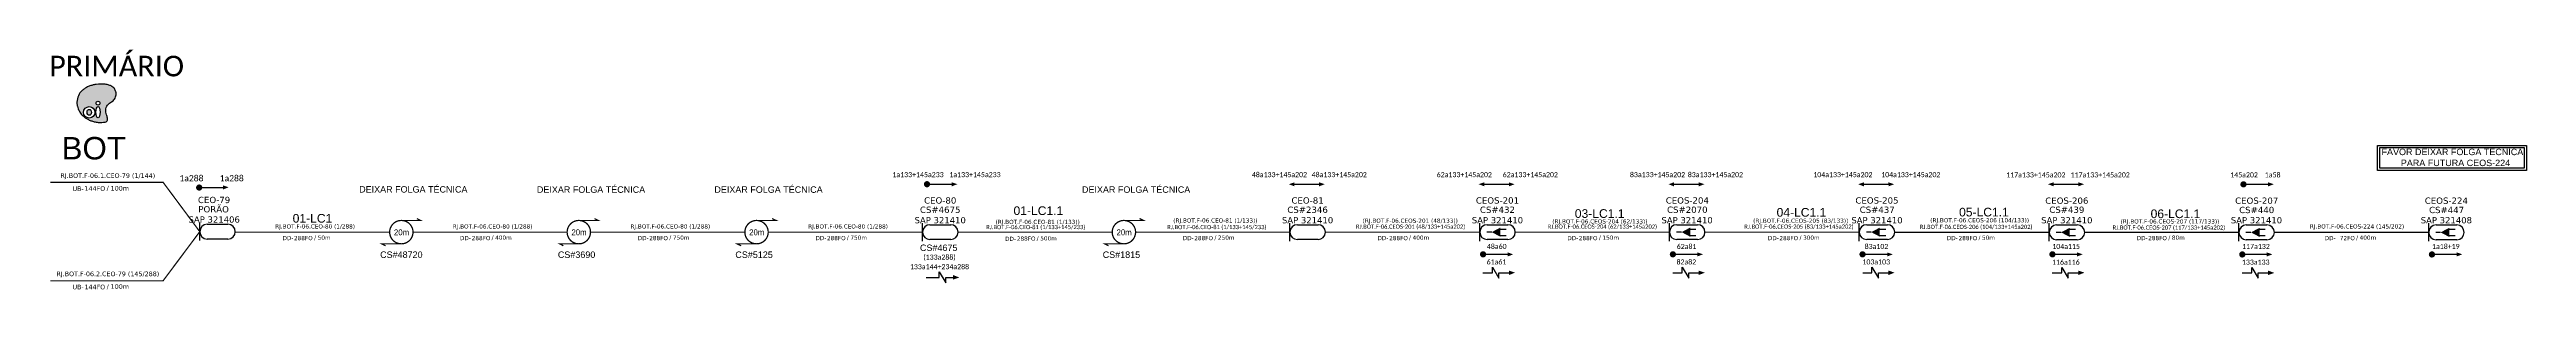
# Model space of a CAD drawing. Header units: millimetres. Extents: x 4506 to 5652, y -501 to 251.
# Drawn here: x 4612 to 5652, y 150 to 251 of the extents above; entities that cross this region are included whole.
import ezdxf
from ezdxf.enums import TextEntityAlignment as Align

# ---------------------------------------------------------------- set-up
doc = ezdxf.new("R2010")
doc.units = ezdxf.units.MM
doc.linetypes.add('ARILSUPP', pattern=[2.98, 1.42, -0.71, 0.14, -0.71])
for name, color, linetype in [('20.4-CEO', 1, 'Continuous'), ('20.4-CEOS', 1, 'Continuous'), ('20.5-CABO AÉREO', 1, 'Continuous'), ('CEO', 1, 'Continuous'), ('LC1', 3, 'Continuous'), ('SETA', 7, 'Continuous')]:
    doc.layers.add(name, color=color, linetype=linetype)
doc.layers.add('40.1-ETIQUETAS', color=1, linetype='Continuous', lineweight=20)
doc.styles.add('ARIAL', font='arial.ttf')
doc.styles.add('siredit', font='verdana.ttf')

# ---------------------------------------------------------------- blocks, each defined once
blk = doc.blocks.new('OI')
h = blk.add_hatch(color=40)
edge = h.paths.add_edge_path()
edge.add_spline(control_points=[(4.35, -0.67), (3.92, -0.99), (3.26, -1.5), (2.81, -2.59), (2.9, -3.5), (3.06, -4.27), (3.31, -4.85), (3.37, -5.39), (3.4, -5.88), (3.2, -6.4), (2.54, -6.61), (1.65, -6.63), (0.55, -6.67), (-0.56, -6.42), (-1.61, -6.14), (-2.77, -5.61), (-3.92, -4.77), (-4.89, -3.7), (-5.34, -2.65), (-5.6, -1.94), (-5.85, -0.96), (-5.71, 0.47), (-5.1, 2.02), (-4.14, 3.02), (-3.3, 3.61), (-2.37, 4.16), (-1.36, 4.44), (-0.56, 4.7), (0.79, 4.85), (2.24, 4.97), (3.79, 4.57), (4.67, 4.21), (5.44, 3.65), (5.76, 2.99), (6.03, 2.21), (6.01, 1.46), (5.72, 0.64), (5.31, 0.08), (4.88, -0.38), (4.51, -0.55), (4.35, -0.67)], knot_values=[0, 0, 0, 0, 1.60434, 2.417191, 3.427595, 4.282808, 4.776746, 5.304182, 5.888771, 6.258406, 6.858137, 7.79129, 8.986195, 10.124242, 11.187857, 12.242908, 13.953784, 15.414161, 16.515391, 17.349188, 17.675853, 19.552021, 21.515531, 22.568638, 23.63245, 24.621084, 25.782718, 26.745347, 27.142653, 29.870543, 31.004649, 31.921532, 32.709589, 33.801391, 34.042471, 35.192333, 35.971461, 36.628871, 37.254359, 37.836911, 37.836911, 37.836911, 37.836911], degree=3, periodic=0)
h.paths.add_polyline_path([(1.13, -0.87, -1), (-0.04, -0.87, -1)], flags=16)
edge = h.paths.add_edge_path(flags=16)
edge.add_ellipse((0.56, -3.59), major_axis=(-0.02, 1.71), ratio=0.361305, start_angle=0, end_angle=360)
h.paths.add_polyline_path([(-0.36, -3.62, -1), (-3.8, -3.62, -1)], flags=16)
edge = h.paths.add_edge_path(flags=0)
edge.add_ellipse((-2.08, -3.62), major_axis=(0, 0.885), ratio=0.758294, start_angle=0, end_angle=360)
at = {"color": 40}
for centre, radius in [((-2.08, -3.62), 1.72), ((0.54, -0.87), 0.587)]:
    blk.add_circle(centre, radius, dxfattribs=at)
blk.add_ellipse((-2.08, -3.62), major_axis=(0, 0.885), ratio=0.758294, start_param=-3.141592653589792, end_param=3.141592653589792, dxfattribs=at)
blk.add_ellipse((0.56, -3.59), major_axis=(-0.02, 1.71), ratio=0.361305, dxfattribs=at)
at = {"color": 40, "start_tangent": (-0.800898, -0.598801), "end_tangent": (-0.800898, -0.598801)}
blk.add_spline([(4.35, -0.67), (3.2, -1.78), (2.9, -2.54), (2.92, -3.55), (3.12, -4.38), (3.28, -4.85), (3.37, -5.37), (3.35, -5.95), (3.2, -6.29), (2.66, -6.55), (1.73, -6.63), (0.54, -6.62), (-0.58, -6.41), (-1.6, -6.11), (-2.56, -5.67), (-3.95, -4.67), (-4.89, -3.56), (-5.37, -2.56), (-5.64, -1.78), (-5.72, -1.46), (-5.63, 0.42), (-4.84, 2.22), (-4.13, 2.99), (-3.27, 3.62), (-2.4, 4.09), (-1.3, 4.47), (-0.37, 4.72), (0.02, 4.77), (2.75, 4.8), (3.85, 4.53), (4.69, 4.16), (5.31, 3.68), (5.85, 2.73), (5.93, 2.5), (5.94, 1.35), (5.67, 0.62), (5.29, 0.08), (4.84, -0.36), (4.35, -0.67)], degree=3, dxfattribs=at)
blk = doc.blocks.new('ETIQUETA_RS5F')
at = {"layer": '40.1-ETIQUETAS', "color": 0, "style": 'siredit'}
blk.add_text('/', height=1.5, dxfattribs=at).set_placement((1.55, -1.95), align=Align.MIDDLE_RIGHT)
for tag, p in [('ETIQUETA_R_SECUNDARIA', (1.18, 2.1)), ('ETIQUETA_R_PRIMARIA', (1.18, 4.1)), ('F_ATIVAS/F_MORTAS', (1.11, -4.24))]:
    blk.add_attdef(tag, text='', height=1.5, dxfattribs=at).set_placement(p, align=Align.MIDDLE_CENTER)
for tag, p in [('TIPO_CABO', (-6.62, -2.12)), ('CAP_CABO', (0.37, -2.09))]:
    blk.add_attdef(tag, text='', height=1.5, dxfattribs=at).set_placement(p, align=Align.MIDDLE_RIGHT)
for tag, p in [('FUSÃO_1', (0.82, -8.39)), ('FUSÃO_2', (0.82, -10.6)), ('FUSÃO_3', (0.82, -12.93)), ('FUSÃO_4', (0.82, -15.14)), ('FUSÃO_5', (0.82, -17.16))]:
    blk.add_attdef(tag, text='', height=1.5, dxfattribs=at).set_placement(p, align=Align.CENTER)
blk.add_attdef('METROS', text='', height=1.5, dxfattribs=at).set_placement((2.11, -1.95), align=Align.MIDDLE_LEFT)

msp = doc.modelspace()

# ---------------------------------------------------------------- linework, layer by layer
at = {"color": 3, "ltscale": 9e-07}
for points in [[(5589.6, 210.9), (5652.1, 210.9), (5652.1, 200.3), (5589.6, 200.3)], [(5590.6, 210), (5651.1, 210), (5651.1, 201.3), (5590.6, 201.3)]]:
    msp.add_lwpolyline(points, close=True, dxfattribs=at)
at = {"color": 5}
for points, const_width in [([(4674.6, 193.2, 1), (4675.9, 193.2, 1)], 1.3), ([(4760.1, 179.4, 1.000012), (4760.1, 169.6, 0.999978)], 0.544), ([(4834.6, 179.4, 1.000012), (4834.6, 169.6, 0.999978)], 0.544), ([(4909.2, 179.4, 1.000012), (4909.2, 169.6, 0.999978)], 0.544), ([(5063.4, 179.4, 1.000012), (5063.4, 169.6, 0.999978)], 0.544)]:
    msp.add_lwpolyline(points, format="xyb", close=True, dxfattribs=dict(at, const_width=const_width))
at = {"color": 7, "const_width": 1.3}
for points in [[(4980.1, 194.6, 1), (4981.4, 194.6, 1)], [(5532.7, 194.5, 1), (5534, 194.6, 1)], [(5213.5, 165.2, 1), (5214.8, 165.2, 1)], [(5293.2, 165.2, 1), (5294.5, 165.2, 1)], [(5372.8, 165.2, 1), (5374.1, 165.2, 1)], [(5452.5, 165.2, 1), (5453.8, 165.2, 1)], [(5532.2, 165.1, 1), (5533.5, 165.2, 1)], [(5611.8, 165.1, 1), (5613.1, 165.2, 1)]]:
    msp.add_lwpolyline(points, format="xyb", close=True, dxfattribs=at)
at = {"color": 7}
for points in [[(4980.8, 194.6), (4991.1, 194.6)], [(5135, 194.6), (5145.3, 194.6)], [(5214.7, 194.6), (5225, 194.6)], [(5294.3, 194.6), (5304.7, 194.6)], [(5374, 194.6), (5384.3, 194.6)], [(5453.7, 194.6), (5464, 194.6)], [(5533.3, 194.6), (5543.7, 194.6)], [(4985.8, 155.5), (4985.8, 157.8), (4988.6, 153.2), (4988.6, 155.5)], [(5214.1, 165.2), (5224.5, 165.2)], [(5218.1, 157.5), (5218.1, 159.8), (5220.8, 155.2), (5220.8, 157.5)], [(5293.8, 165.2), (5304.1, 165.2)], [(5297.8, 157.5), (5297.8, 159.8), (5300.5, 155.2), (5300.5, 157.5)], [(5373.5, 165.2), (5383.8, 165.2)], [(5377.4, 157.5), (5377.4, 159.8), (5380.2, 155.2), (5380.2, 157.5)], [(5453.1, 165.2), (5463.5, 165.2)], [(5457.1, 157.5), (5457.1, 159.7), (5459.8, 155.2), (5459.8, 157.5)], [(5532.8, 165.2), (5543.1, 165.2)], [(5536.8, 157.4), (5536.8, 159.7), (5539.5, 155.2), (5539.5, 157.4)], [(5612.5, 165.2), (5622.8, 165.2)]]:
    msp.add_lwpolyline(points, dxfattribs=at)
at = {"color": 5, "const_width": 0.51}
for points in [[(4760.1, 179.4), (4768.2, 179.4), (4766.6, 180.2)], [(4834.6, 179.4), (4842.8, 179.4), (4841.2, 180.2)], [(4909.2, 179.4), (4917.4, 179.4), (4915.7, 180.2)], [(5063.4, 179.4), (5071.6, 179.4), (5070, 180.2)], [(4760.1, 169.6), (4751.9, 169.6), (4753.5, 168.8)], [(4834.6, 169.6), (4826.5, 169.6), (4828.1, 168.8)], [(4909.2, 169.6), (4901, 169.6), (4902.7, 168.8)], [(5063.4, 169.6), (5055.3, 169.6), (5056.9, 168.8)]]:
    msp.add_lwpolyline(points, dxfattribs=at)
at = {"layer": '20.4-CEO', "color": 5}
for p, q in [((4678.6, 177.8), (4687.3, 177.8)), ((4687.3, 171.6), (4678.6, 171.6))]:
    msp.add_line(p, q, dxfattribs=at)
at = {"layer": '20.4-CEO', "color": 5, "const_width": 0.518}
for points in [[(4612.7, 195.4), (4660.1, 195.4), (4675.5, 174.7)], [(4612.7, 154.1), (4660.1, 154.1), (4675.5, 174.7)]]:
    msp.add_lwpolyline(points, dxfattribs=at)
at = {"layer": '20.4-CEO', "color": 5}
msp.add_lwpolyline([(4675.5, 171), (4675.5, 178.5)], dxfattribs=at)
for centre, start, end in [((4678.6, 174.7), 90, 270), ((4687.3, 174.7), 270, 90)]:
    msp.add_arc(centre, 3.1, start, end, dxfattribs=at)
at = {"layer": '20.4-CEOS', "color": 5}
for p, q in [((4982, 177.6), (4990.7, 177.6)), ((5136.2, 177.6), (5144.9, 177.6)), ((5215.9, 177.6), (5224.6, 177.6)), ((5295.5, 177.6), (5304.2, 177.6)), ((5375.2, 177.6), (5383.9, 177.6)), ((5454.9, 177.5), (5463.6, 177.5)), ((5534.5, 177.5), (5543.2, 177.5)), ((4990.7, 171.4), (4982, 171.4)), ((5144.9, 171.4), (5136.2, 171.4)), ((5224.6, 171.4), (5215.9, 171.4)), ((5304.2, 171.4), (5295.5, 171.4)), ((5383.9, 171.4), (5375.2, 171.4)), ((5463.6, 171.3), (5454.9, 171.3)), ((5543.2, 171.3), (5534.5, 171.3))]:
    msp.add_line(p, q, dxfattribs=at)
at = {"layer": '20.4-CEOS', "color": 8}
for p, q in [((5614.2, 177.5), (5622.9, 177.5)), ((5622.9, 171.3), (5614.2, 171.3))]:
    msp.add_line(p, q, dxfattribs=at)
at = {"layer": '20.4-CEOS', "color": 5}
for points in [[(4978.9, 170.7), (4978.9, 178.2)], [(5133.1, 170.7), (5133.1, 178.2)], [(5212.8, 170.7), (5212.8, 178.2)], [(5292.4, 170.7), (5292.4, 178.2)], [(5372.1, 170.7), (5372.1, 178.2)], [(5451.8, 170.7), (5451.8, 178.2)], [(5531.4, 170.7), (5531.4, 178.2)], [(5217.8, 174.5), (5215.7, 174.5)], [(5221.2, 175.7), (5223.9, 175.7)], [(5221.2, 173.1), (5223.9, 173.1)], [(5297.5, 174.5), (5295.4, 174.5)], [(5300.9, 175.7), (5303.5, 175.7)], [(5300.9, 173.1), (5303.5, 173.1)], [(5377.1, 174.5), (5375.1, 174.5)], [(5380.6, 175.7), (5383.2, 175.7)], [(5380.6, 173.1), (5383.2, 173.1)], [(5456.8, 174.4), (5454.7, 174.4)], [(5460.2, 175.7), (5462.9, 175.7)], [(5460.2, 173.1), (5462.9, 173.1)], [(5536.5, 174.4), (5534.4, 174.4)], [(5539.9, 175.7), (5542.5, 175.7)], [(5539.9, 173.1), (5542.5, 173.1)]]:
    msp.add_lwpolyline(points, dxfattribs=at)
at = {"layer": '20.4-CEOS', "color": 8}
for points in [[(5611.1, 170.7), (5611.1, 178.2)], [(5616.1, 174.4), (5614.1, 174.4)], [(5619.6, 175.7), (5622.2, 175.7)], [(5619.6, 173.1), (5622.2, 173.1)]]:
    msp.add_lwpolyline(points, dxfattribs=at)
at = {"layer": '20.4-CEOS', "color": 5}
for points in [[(5217.8, 174.5, 0, 3.83, 0), (5221.4, 174.5, 3.83, 3.83, 0)], [(5297.5, 174.5, 0, 3.83, 0), (5301.1, 174.5, 3.83, 3.83, 0)], [(5377.1, 174.5, 0, 3.83, 0), (5380.7, 174.5, 3.83, 3.83, 0)], [(5456.8, 174.4, 0, 3.83, 0), (5460.4, 174.4, 3.83, 3.83, 0)], [(5536.5, 174.4, 0, 3.83, 0), (5540.1, 174.4, 3.83, 3.83, 0)]]:
    msp.add_lwpolyline(points, format="xyseb", dxfattribs=at)
at = {"layer": '20.4-CEOS', "color": 8}
msp.add_lwpolyline([(5616.1, 174.4, 0, 3.83, 0), (5619.7, 174.4, 3.83, 3.83, 0)], format="xyseb", dxfattribs=at)
at = {"layer": '20.4-CEOS', "color": 5}
for centre, start, end in [((4982, 174.5), 90, 270), ((4990.7, 174.5), 270, 90), ((5136.2, 174.5), 90, 270), ((5144.9, 174.5), 270, 90), ((5215.9, 174.5), 90, 270), ((5224.6, 174.5), 270, 90), ((5295.5, 174.5), 90, 270), ((5304.2, 174.5), 270, 90), ((5375.2, 174.5), 90, 270), ((5383.9, 174.5), 270, 90), ((5454.9, 174.4), 90, 270), ((5463.6, 174.4), 270, 90), ((5534.5, 174.4), 90, 270), ((5543.2, 174.4), 270, 90)]:
    msp.add_arc(centre, 3.1, start, end, dxfattribs=at)
at = {"layer": '20.4-CEOS', "color": 8}
for centre, start, end in [((5614.2, 174.4), 90, 270), ((5622.9, 174.4), 270, 90)]:
    msp.add_arc(centre, 3.1, start, end, dxfattribs=at)
at = {"layer": '20.5-CABO AÉREO', "color": 5, "ltscale": 8, "const_width": 0.518}
for points in [[(4690.4, 174.5), (4755.2, 174.5)], [(4765, 174.5), (4829.7, 174.5)], [(4839.5, 174.5), (4904.3, 174.5)], [(4914.1, 174.5), (4978.9, 174.5)], [(4993.8, 174.5), (5058.5, 174.5)], [(5068.3, 174.5), (5133.1, 174.5)], [(5148, 174.5), (5212.8, 174.5)], [(5227.7, 174.5), (5292.4, 174.5)], [(5307.3, 174.5), (5372.1, 174.5)], [(5387, 174.4), (5451.8, 174.4)], [(5466.7, 174.4), (5531.4, 174.4)]]:
    msp.add_lwpolyline(points, dxfattribs=at)
at = {"layer": '20.5-CABO AÉREO', "color": 1, "ltscale": 8, "const_width": 0.518}
msp.add_lwpolyline([(5546.3, 174.4), (5611.1, 174.4)], dxfattribs=at)
at = {"layer": 'SETA', "color": 5}
msp.add_lwpolyline([(4675.2, 193.2), (4686.5, 193.2)], dxfattribs=at)
at = {"layer": 'SETA', "color": 7}
for points in [[(5214.1, 157.5), (5218.1, 157.5)], [(5220.8, 157.5), (5225, 157.5)], [(5293.8, 157.5), (5297.8, 157.5)], [(5300.5, 157.5), (5304.6, 157.5)], [(5373.5, 157.5), (5377.4, 157.5)], [(5380.2, 157.5), (5384.3, 157.5)], [(5453.1, 157.5), (5457.1, 157.5)], [(5459.8, 157.5), (5464, 157.5)], [(5532.8, 157.4), (5536.8, 157.4)], [(5539.5, 157.4), (5543.6, 157.4)], [(4980.4, 155.5), (4985.8, 155.5)], [(4988.6, 155.5), (4992.7, 155.5)]]:
    msp.add_lwpolyline(points, dxfattribs=at)
at = {"layer": 'SETA', "color": 5}
msp.add_solid([(4685.3, 194.1), (4687.6, 193.3), (4685.3, 192.4)], dxfattribs=at)
at = {"layer": 'SETA', "color": 7}
for points in [[(4991.1, 195.4), (4993.5, 194.6), (4991.1, 193.7)], [(5135, 193.7), (5132.6, 194.6), (5135, 195.4)], [(5145.3, 195.4), (5147.7, 194.6), (5145.3, 193.7)], [(5225, 195.4), (5227.4, 194.6), (5225, 193.7)], [(5294.3, 193.7), (5292, 194.6), (5294.3, 195.4)], [(5304.7, 195.4), (5307.1, 194.6), (5304.7, 193.7)], [(5374, 193.7), (5371.6, 194.6), (5374, 195.4)], [(5384.3, 195.4), (5386.7, 194.6), (5384.4, 193.7)], [(5453.7, 193.7), (5451.3, 194.6), (5453.7, 195.4)], [(5464, 195.4), (5466.4, 194.6), (5464, 193.7)], [(5543.7, 195.4), (5546.1, 194.6), (5543.7, 193.7)], [(4991.7, 156.5), (4994.3, 155.5), (4991.7, 154.6)], [(5224.5, 166), (5226.8, 165.2), (5224.5, 164.3)], [(5225, 158.4), (5227.6, 157.5), (5225, 156.5)], [(5304.1, 166), (5306.5, 165.2), (5304.1, 164.3)], [(5304.6, 158.4), (5307.3, 157.5), (5304.6, 156.5)], [(5383.8, 166), (5386.2, 165.2), (5383.8, 164.3)], [(5384.3, 158.4), (5386.9, 157.5), (5384.3, 156.5)], [(5463.5, 166), (5465.9, 165.2), (5463.5, 164.3)], [(5464, 158.4), (5466.6, 157.5), (5464, 156.5)], [(5543.1, 166), (5545.5, 165.2), (5543.1, 164.3)], [(5543.6, 158.4), (5546.3, 157.4), (5543.6, 156.5)], [(5622.8, 166), (5625.2, 165.2), (5622.8, 164.3)]]:
    msp.add_solid(points, dxfattribs=at)
at = {"layer": 'SETA', "color": 8}
msp.add_solid([(5214.7, 193.7), (5212.3, 194.6), (5214.7, 195.4)], dxfattribs=at)

# ---------------------------------------------------------------- block references
at = {"color": 5, "xscale": 1.399419047157437, "yscale": 1.399419026192497, "zscale": 1.399419033854546, "rotation": 0.1532885625447553}
msp.add_blockref('OI', (4632, 229.8), dxfattribs=at)
at = {"layer": '40.1-ETIQUETAS', "color": 7}
ref = msp.add_blockref('ETIQUETA_RS5F', (4635.3, 195.5), dxfattribs=dict(at, xscale=1.2954, yscale=1.2954, zscale=1.2954))
ref.add_attrib('ETIQUETA_R_SECUNDARIA', 'RJ.BOT.F-06.1.CEO-79 (1/144)', dxfattribs={"color": 0, "height": 1.943, "style": 'siredit'}).set_placement((4636.9, 198.2), align=Align.MIDDLE_CENTER)
ref.add_attrib('TIPO_CABO', 'UB-', dxfattribs={"color": 0, "height": 1.94, "style": 'siredit'}).set_placement((4626.8, 192.7), align=Align.MIDDLE_RIGHT)
ref.add_attrib('CAP_CABO', '144FO', dxfattribs={"color": 0, "height": 1.94, "style": 'siredit'}).set_placement((4635.8, 192.8), align=Align.MIDDLE_RIGHT)
ref.add_attrib('METROS', '100m', dxfattribs={"color": 0, "height": 1.94, "style": 'siredit'}).set_placement((4638.1, 192.9), align=Align.MIDDLE_LEFT)
ref = msp.add_blockref('ETIQUETA_RS5F', (4722.5, 174.5), dxfattribs=dict(at, xscale=1.165860000000007, yscale=1.165860000000007, zscale=1.165860000000007))
ref.add_attrib('ETIQUETA_R_SECUNDARIA', 'RJ.BOT.F-06.CEO-80 (1/288)', dxfattribs={"color": 0, "height": 1.749, "style": 'siredit'}).set_placement((4723.9, 176.9), align=Align.MIDDLE_CENTER)
ref.add_attrib('TIPO_CABO', 'DD-', dxfattribs={"color": 0, "height": 1.75, "style": 'siredit'}).set_placement((4714.8, 172), align=Align.MIDDLE_RIGHT)
ref.add_attrib('CAP_CABO', '288FO', dxfattribs={"color": 0, "height": 1.75, "style": 'siredit'}).set_placement((4722.9, 172), align=Align.MIDDLE_RIGHT)
ref.add_attrib('METROS', '50m', dxfattribs={"color": 0, "height": 1.75, "style": 'siredit'}).set_placement((4725, 172.2), align=Align.MIDDLE_LEFT)
ref = msp.add_blockref('ETIQUETA_RS5F', (4797, 174.5), dxfattribs=dict(at, xscale=1.165860000000007, yscale=1.165860000000007, zscale=1.165860000000007))
ref.add_attrib('ETIQUETA_R_SECUNDARIA', 'RJ.BOT.F-06.CEO-80 (1/288)', dxfattribs={"color": 0, "height": 1.749, "style": 'siredit'}).set_placement((4798.4, 176.9), align=Align.MIDDLE_CENTER)
ref.add_attrib('TIPO_CABO', 'DD-', dxfattribs={"color": 0, "height": 1.75, "style": 'siredit'}).set_placement((4789.3, 172), align=Align.MIDDLE_RIGHT)
ref.add_attrib('CAP_CABO', '288FO', dxfattribs={"color": 0, "height": 1.75, "style": 'siredit'}).set_placement((4797.5, 172), align=Align.MIDDLE_RIGHT)
ref.add_attrib('METROS', '400m', dxfattribs={"color": 0, "height": 1.75, "style": 'siredit'}).set_placement((4799.5, 172.2), align=Align.MIDDLE_LEFT)
ref = msp.add_blockref('ETIQUETA_RS5F', (4871.6, 174.5), dxfattribs=dict(at, xscale=1.165860000000007, yscale=1.165860000000007, zscale=1.165860000000007))
ref.add_attrib('ETIQUETA_R_SECUNDARIA', 'RJ.BOT.F-06.CEO-80 (1/288)', dxfattribs={"color": 0, "height": 1.749, "style": 'siredit'}).set_placement((4873, 176.9), align=Align.MIDDLE_CENTER)
ref.add_attrib('TIPO_CABO', 'DD-', dxfattribs={"color": 0, "height": 1.75, "style": 'siredit'}).set_placement((4863.9, 172), align=Align.MIDDLE_RIGHT)
ref.add_attrib('CAP_CABO', '288FO', dxfattribs={"color": 0, "height": 1.75, "style": 'siredit'}).set_placement((4872, 172), align=Align.MIDDLE_RIGHT)
ref.add_attrib('METROS', '750m', dxfattribs={"color": 0, "height": 1.75, "style": 'siredit'}).set_placement((4874.1, 172.2), align=Align.MIDDLE_LEFT)
ref = msp.add_blockref('ETIQUETA_RS5F', (4946.1, 174.5), dxfattribs=dict(at, xscale=1.165860000000007, yscale=1.165860000000007, zscale=1.165860000000007))
ref.add_attrib('ETIQUETA_R_SECUNDARIA', 'RJ.BOT.F-06.CEO-80 (1/288)', dxfattribs={"color": 0, "height": 1.749, "style": 'siredit'}).set_placement((4947.6, 176.9), align=Align.MIDDLE_CENTER)
ref.add_attrib('TIPO_CABO', 'DD-', dxfattribs={"color": 0, "height": 1.75, "style": 'siredit'}).set_placement((4938.5, 172), align=Align.MIDDLE_RIGHT)
ref.add_attrib('CAP_CABO', '288FO', dxfattribs={"color": 0, "height": 1.75, "style": 'siredit'}).set_placement((4946.6, 172), align=Align.MIDDLE_RIGHT)
ref.add_attrib('METROS', '750m', dxfattribs={"color": 0, "height": 1.75, "style": 'siredit'}).set_placement((4948.6, 172.2), align=Align.MIDDLE_LEFT)
at = {"layer": '40.1-ETIQUETAS', "color": 5}
ref = msp.add_blockref('ETIQUETA_RS5F', (5025.8, 174.2), dxfattribs=dict(at, xscale=1.165860000000007, yscale=1.165860000000007, zscale=1.165860000000007))
ref.add_attrib('ETIQUETA_R_SECUNDARIA', '(RJ.BOT.F-06.CEO-81 (1/133))', dxfattribs={"color": 0, "height": 1.749, "style": 'siredit'}).set_placement((5027.2, 178.8), align=Align.MIDDLE_CENTER)
ref.add_attrib('TIPO_CABO', 'DD-', dxfattribs={"color": 0, "height": 1.75, "style": 'siredit'}).set_placement((5018.1, 171.7), align=Align.MIDDLE_RIGHT)
ref.add_attrib('CAP_CABO', '288FO', dxfattribs={"color": 0, "height": 1.75, "style": 'siredit'}).set_placement((5026.3, 171.8), align=Align.MIDDLE_RIGHT)
ref.add_attrib('METROS', '500m', dxfattribs={"color": 0, "height": 1.75, "style": 'siredit'}).set_placement((5028.3, 171.9), align=Align.MIDDLE_LEFT)
ref = msp.add_blockref('ETIQUETA_RS5F', (5100.4, 174.5), dxfattribs=dict(at, xscale=1.165860000000007, yscale=1.165860000000007, zscale=1.165860000000007))
ref.add_attrib('ETIQUETA_R_SECUNDARIA', '(RJ.BOT.F-06.CEO-81 (1/133))', dxfattribs={"color": 0, "height": 1.749, "style": 'siredit'}).set_placement((5101.8, 179.4), align=Align.MIDDLE_CENTER)
ref.add_attrib('TIPO_CABO', 'DD-', dxfattribs={"color": 0, "height": 1.75, "style": 'siredit'}).set_placement((5092.7, 172), align=Align.MIDDLE_RIGHT)
ref.add_attrib('CAP_CABO', '288FO', dxfattribs={"color": 0, "height": 1.75, "style": 'siredit'}).set_placement((5100.8, 172), align=Align.MIDDLE_RIGHT)
ref.add_attrib('METROS', '250m', dxfattribs={"color": 0, "height": 1.75, "style": 'siredit'}).set_placement((5102.9, 172.2), align=Align.MIDDLE_LEFT)
ref = msp.add_blockref('ETIQUETA_RS5F', (5182.1, 174.5), dxfattribs=dict(at, xscale=1.165860000000007, yscale=1.165860000000007, zscale=1.165860000000007))
ref.add_attrib('ETIQUETA_R_SECUNDARIA', '(RJ.BOT.F-06.CEOS-201 (48/133))', dxfattribs={"color": 0, "height": 1.749, "style": 'siredit'}).set_placement((5183.6, 179.3), align=Align.MIDDLE_CENTER)
ref.add_attrib('TIPO_CABO', 'DD-', dxfattribs={"color": 0, "height": 1.75, "style": 'siredit'}).set_placement((5174.4, 172), align=Align.MIDDLE_RIGHT)
ref.add_attrib('CAP_CABO', '288FO', dxfattribs={"color": 0, "height": 1.75, "style": 'siredit'}).set_placement((5182.6, 172), align=Align.MIDDLE_RIGHT)
ref.add_attrib('METROS', '400m', dxfattribs={"color": 0, "height": 1.75, "style": 'siredit'}).set_placement((5184.6, 172.2), align=Align.MIDDLE_LEFT)
ref = msp.add_blockref('ETIQUETA_RS5F', (5261.8, 174.5), dxfattribs=dict(at, xscale=1.165860000000007, yscale=1.165860000000007, zscale=1.165860000000007))
ref.add_attrib('ETIQUETA_R_SECUNDARIA', '(RJ.BOT.F-06.CEOS-204 (62/133))', dxfattribs={"color": 0, "height": 1.749, "style": 'siredit'}).set_placement((5263.2, 179), align=Align.MIDDLE_CENTER)
ref.add_attrib('TIPO_CABO', 'DD-', dxfattribs={"color": 0, "height": 1.75, "style": 'siredit'}).set_placement((5254.1, 172), align=Align.MIDDLE_RIGHT)
ref.add_attrib('CAP_CABO', '288FO', dxfattribs={"color": 0, "height": 1.75, "style": 'siredit'}).set_placement((5262.2, 172), align=Align.MIDDLE_RIGHT)
ref.add_attrib('METROS', '150m', dxfattribs={"color": 0, "height": 1.75, "style": 'siredit'}).set_placement((5264.3, 172.2), align=Align.MIDDLE_LEFT)
ref = msp.add_blockref('ETIQUETA_RS5F', (5346, 174.5), dxfattribs=dict(at, xscale=1.165860000000007, yscale=1.165860000000007, zscale=1.165860000000007))
ref.add_attrib('ETIQUETA_R_SECUNDARIA', '(RJ.BOT.F-06.CEOS-205 (83/133))', dxfattribs={"color": 0, "height": 1.749, "style": 'siredit'}).set_placement((5347.5, 179.3), align=Align.MIDDLE_CENTER)
ref.add_attrib('TIPO_CABO', 'DD-', dxfattribs={"color": 0, "height": 1.75, "style": 'siredit'}).set_placement((5338.3, 172), align=Align.MIDDLE_RIGHT)
ref.add_attrib('CAP_CABO', '288FO', dxfattribs={"color": 0, "height": 1.75, "style": 'siredit'}).set_placement((5346.4, 172), align=Align.MIDDLE_RIGHT)
ref.add_attrib('METROS', '300m', dxfattribs={"color": 0, "height": 1.75, "style": 'siredit'}).set_placement((5348.5, 172.2), align=Align.MIDDLE_LEFT)
ref = msp.add_blockref('ETIQUETA_RS5F', (5421.1, 174.4), dxfattribs=dict(at, xscale=1.165860000000007, yscale=1.165860000000007, zscale=1.165860000000007))
ref.add_attrib('ETIQUETA_R_SECUNDARIA', '(RJ.BOT.F-06.CEOS-206 (104/133))', dxfattribs={"color": 0, "height": 1.749, "style": 'siredit'}).set_placement((5422.6, 179.5), align=Align.MIDDLE_CENTER)
ref.add_attrib('TIPO_CABO', 'DD-', dxfattribs={"color": 0, "height": 1.75, "style": 'siredit'}).set_placement((5413.4, 172), align=Align.MIDDLE_RIGHT)
ref.add_attrib('CAP_CABO', '288FO', dxfattribs={"color": 0, "height": 1.75, "style": 'siredit'}).set_placement((5421.6, 172), align=Align.MIDDLE_RIGHT)
ref.add_attrib('METROS', '50m', dxfattribs={"color": 0, "height": 1.75, "style": 'siredit'}).set_placement((5423.6, 172.2), align=Align.MIDDLE_LEFT)
ref = msp.add_blockref('ETIQUETA_RS5F', (5500.8, 174.4), dxfattribs=dict(at, xscale=1.165860000000007, yscale=1.165860000000007, zscale=1.165860000000007))
ref.add_attrib('ETIQUETA_R_SECUNDARIA', '(RJ.BOT.F-06.CEOS-207 (117/133))', dxfattribs={"color": 0, "height": 1.749, "style": 'siredit'}).set_placement((5502.5, 179), align=Align.MIDDLE_CENTER)
ref.add_attrib('TIPO_CABO', 'DD-', dxfattribs={"color": 0, "height": 1.75, "style": 'siredit'}).set_placement((5493.1, 172), align=Align.MIDDLE_RIGHT)
ref.add_attrib('CAP_CABO', '288FO', dxfattribs={"color": 0, "height": 1.75, "style": 'siredit'}).set_placement((5501.2, 172), align=Align.MIDDLE_RIGHT)
ref.add_attrib('METROS', '80m', dxfattribs={"color": 0, "height": 1.75, "style": 'siredit'}).set_placement((5503.3, 172.2), align=Align.MIDDLE_LEFT)
at = {"layer": '40.1-ETIQUETAS', "color": 7}
ref = msp.add_blockref('ETIQUETA_RS5F', (5579.6, 174.4), dxfattribs=dict(at, xscale=1.165860000000007, yscale=1.165860000000007, zscale=1.165860000000007))
ref.add_attrib('ETIQUETA_R_SECUNDARIA', 'RJ.BOT.F-06.CEOS-224 (145/202)', dxfattribs={"color": 0, "height": 1.749, "style": 'siredit'}).set_placement((5581, 176.9), align=Align.MIDDLE_CENTER)
ref.add_attrib('TIPO_CABO', 'DD-', dxfattribs={"color": 0, "height": 1.75, "style": 'siredit'}).set_placement((5572, 172), align=Align.MIDDLE_RIGHT)
ref.add_attrib('CAP_CABO', '72FO', dxfattribs={"color": 0, "height": 1.75, "style": 'siredit'}).set_placement((5580.1, 172), align=Align.MIDDLE_RIGHT)
ref.add_attrib('METROS', '400m', dxfattribs={"color": 0, "height": 1.75, "style": 'siredit'}).set_placement((5582.1, 172.2), align=Align.MIDDLE_LEFT)
ref = msp.add_blockref('ETIQUETA_RS5F', (4635.3, 154.2), dxfattribs=dict(at, xscale=1.2954, yscale=1.2954, zscale=1.2954))
ref.add_attrib('ETIQUETA_R_SECUNDARIA', 'RJ.BOT.F-06.2.CEO-79 (145/288)', dxfattribs={"color": 0, "height": 1.943, "style": 'siredit'}).set_placement((4636.9, 157), align=Align.MIDDLE_CENTER)
ref.add_attrib('TIPO_CABO', 'UB-', dxfattribs={"color": 0, "height": 1.94, "style": 'siredit'}).set_placement((4626.8, 151.5), align=Align.MIDDLE_RIGHT)
ref.add_attrib('CAP_CABO', '144FO', dxfattribs={"color": 0, "height": 1.94, "style": 'siredit'}).set_placement((4635.8, 151.5), align=Align.MIDDLE_RIGHT)
ref.add_attrib('METROS', '100m', dxfattribs={"color": 0, "height": 1.94, "style": 'siredit'}).set_placement((4638.1, 151.7), align=Align.MIDDLE_LEFT)

# ---------------------------------------------------------------- texts
at = {"color": 7, "style": 'ARIAL'}
msp.add_text('BOT', height=9.4, dxfattribs=at).set_placement((4617.5, 205))
for s, height, p in [('FAVOR DEIXAR FOLGA TÉCNICA', 2.699, (5591.3, 206.8)), ('PARA FUTURA CEOS-224', 2.699, (5599.4, 202.2)), ('DEIXAR FOLGA TÉCNICA', 2.699, (4742.4, 191.1)), ('DEIXAR FOLGA TÉCNICA', 2.699, (4817, 191)), ('DEIXAR FOLGA TÉCNICA', 2.699, (4891.5, 191)), ('DEIXAR FOLGA TÉCNICA', 2.699, (5045.8, 191)), ('CS#48720', 2.7, (4751.2, 163.7)), ('CS#3690', 2.7, (4825.8, 163.7)), ('CS#5125', 2.7, (4900.3, 163.7)), ('CS#4675', 2.7, (4977.8, 166.6)), ('CS#1815', 2.7, (5054.5, 163.7))]:
    msp.add_text(s, height=height, rotation=359.9867, dxfattribs=at).set_placement(p)
at = {"color": 7}
for p in [(4757, 173.2), (4831.5, 173.2), (4906.1, 173.2), (5060.3, 173.2)]:
    msp.add_text('20m', height=2.45, dxfattribs=at).set_placement(p)
at = {"insert": (4640.6, 244.1), "char_height": 8.64, "width": 131.666, "attachment_point": 5}
msp.add_mtext('\\C7;\\fCalibri|b0|i0|c0|p34;PRIMÁRIO', dxfattribs=at)
at = {"color": 5, "char_height": 2.591, "width": 191.258, "attachment_point": 5, "rotation": 359.9166}
for insert in [(4672, 197.1), (4688.9, 197.1)]:
    msp.add_mtext('{\\fCalibri|b0|i0|c0|p34;\\C256;1a288}', dxfattribs=dict(at, insert=insert))
at = {"layer": '20.4-CEO', "color": 7, "style": 'siredit'}
for s, height, p in [('CEO-79', 2.63, (4681.5, 188)), ('          SAP 321406', 2.591, (4675.9, 179.8)), ('PORÃO', 2.63, (4681.3, 184.1))]:
    msp.add_text(s, height=height, dxfattribs=at).set_placement(p, align=Align.MIDDLE_CENTER)
at = {"layer": '20.4-CEOS', "color": 7, "style": 'siredit'}
for s, height, p in [('SAP 321410', 2.59, (4986.3, 179.5)), ('CS#4675', 2.63, (4986.3, 183.9)), ('SAP 321410', 2.59, (5140.5, 179.5)), ('CS#2346', 2.63, (5140.5, 183.9)), ('SAP 321410', 2.59, (5220.2, 179.5)), ('CS#432', 2.63, (5220.2, 183.9)), ('SAP 321410', 2.59, (5299.8, 179.5)), ('CS#2070', 2.63, (5299.9, 183.9)), ('SAP 321410', 2.59, (5379.5, 179.5)), ('CS#437', 2.63, (5379.6, 183.9)), ('SAP 321410', 2.59, (5459.2, 179.5)), ('CS#439', 2.63, (5459.2, 183.9)), ('SAP 321410', 2.59, (5538.8, 179.5)), ('CS#440', 2.63, (5538.9, 183.8)), ('SAP 321408', 2.59, (5618.5, 179.5)), ('CS#447', 2.63, (5618.6, 183.8))]:
    msp.add_text(s, height=height, dxfattribs=at).set_placement(p, align=Align.MIDDLE_CENTER)
at = {"layer": '40.1-ETIQUETAS', "color": 7, "char_height": 2.115, "width": 36.135, "attachment_point": 5, "style": 'ARIAL'}
for s, insert in [('{\\fCalibri|b0|i0|c0|p34;1a133\\C1;+145a233}', (4977, 198.6)), ('{\\fCalibri|b0|i0|c0|p34;1a133\\C1;+145a233}', (5000.9, 198.6)), ('{\\fCalibri|b0|i0|c0|p34;48a133\\C1;+145a202}', (5128.7, 198.6)), ('{\\fCalibri|b0|i0|c0|p34;48a133\\C1;+145a202}', (5153.8, 198.6)), ('{\\fCalibri|b0|i0|c0|p34;62a133\\C1;+145a202}', (5234, 198.6)), ('{\\fCalibri|b0|i0|c0|p34;83a133\\C1;+145a202}', (5287.4, 198.6)), ('{\\fCalibri|b0|i0|c0|p34;83a133\\C1;+145a202}', (5311.7, 198.6)), ('{\\fCalibri|b0|i0|c0|p34;104a133\\C1;+145a202}', (5365.2, 198.6)), ('{\\fCalibri|b0|i0|c0|p34;104a133\\C1;+145a202}', (5393.7, 198.6)), ('{\\fCalibri|b0|i0|c0|p34;117a133\\C1;+145a202}', (5446.2, 198.5)), ('{\\fCalibri|b0|i0|c0|p34;117a133\\C1;+145a202}', (5473.2, 198.5)), ('{\\fCalibri|b0|i0|c0|p34;145a202}', (5533.6, 198.5)), ('{\\fCalibri|b0|i0|c0|p34;1a58}', (5545.6, 198.5)), ('{\\fCalibri|b0|i0|c0|p34;48a60}', (5219.9, 168.5)), ('{\\fCalibri|b0|i0|c0|p34;62a81}', (5299.6, 168.5)), ('{\\fCalibri|b0|i0|c0|p34;83a102}', (5379.3, 168.5)), ('{\\fCalibri|b0|i0|c0|p34;104a115}', (5458.9, 168.5)), ('{\\fCalibri|b0|i0|c0|p34;117a132}', (5538.6, 168.5)), ('\\fCalibri|b0|i0|c0|p34;1a18+19', (5618.3, 168.5)), ('{\\fCalibri|b0|i0|c0|p34;133a144+234a288}', (4986, 160)), ('{\\fCalibri|b0|i0|c0|p34;61a61}', (5219.8, 162)), ('{\\fCalibri|b0|i0|c0|p34;82a82}', (5299.5, 162)), ('{\\fCalibri|b0|i0|c0|p34;103a103}', (5379.2, 162)), ('{\\fCalibri|b0|i0|c0|p34;116a116}', (5458.8, 161.9)), ('{\\fCalibri|b0|i0|c0|p34;133a133}', (5538.5, 161.9))]:
    msp.add_mtext(s, dxfattribs=dict(at, insert=insert))
at = {"layer": '40.1-ETIQUETAS', "color": 8, "insert": (5206.3, 198.6), "char_height": 2.115, "width": 36.135, "attachment_point": 5, "style": 'ARIAL'}
msp.add_mtext('{\\fCalibri|b0|i0|c0|p34;\\C0;62a133\\C1;+145a202}', dxfattribs=at)
at = {"layer": '40.1-ETIQUETAS', "color": 0, "char_height": 1.749, "attachment_point": 1, "style": 'siredit'}
for s, insert, width in [('{\\fCalibri|b0|i0|c0|p34;\\C1;RJ.BOT.F-06.CEO-81 (1/133+145/233)}', (5005.6, 177.5), 43.743), ('{\\fCalibri|b0|i0|c0|p34;\\C1;RJ.BOT.F-06.CEO-81 (1/133+145/233)}', (5081.6, 177.5), 43.743), ('{\\fCalibri|b0|i0|c0|p34;\\C1;RJ.BOT.F-06.CEOS-201 (48/133+145a202)}', (5160.8, 177.7), 77.352), ('{\\fCalibri|b0|i0|c0|p34;\\C1;RJ.BOT.F-06.CEOS-204 (62/133+145a202)}', (5241.3, 177.7), 77.352), ('{\\fCalibri|b0|i0|c0|p34;\\C1;RJ.BOT.F-06.CEOS-205 (83/133+145a202)}', (5323.8, 177.7), 77.352), ('{\\fCalibri|b0|i0|c0|p34;\\C1;RJ.BOT.F-06.CEOS-206 (104/133+145a202)}', (5397.5, 177.6), 89.344), ('{\\fCalibri|b0|i0|c0|p34;\\C1;RJ.BOT.F-06.CEOS-207 (117/133+145a202)}', (5478.4, 177.3), 89.344)]:
    msp.add_mtext(s, dxfattribs=dict(at, insert=insert, width=width))
at = {"layer": '40.1-ETIQUETAS', "color": 5, "insert": (4986, 163.8), "char_height": 2.115, "width": 36.135, "attachment_point": 5, "style": 'ARIAL'}
msp.add_mtext('{\\fCalibri|b0|i0|c0|p34;(133a288)}', dxfattribs=at)
at = {"layer": 'CEO', "color": 7, "style": 'siredit'}
for s, p in [('CEO-80', (4986.3, 187.8)), ('CEO-81', (5140.5, 187.8)), ('CEOS-201', (5220.2, 187.8)), ('CEOS-204', (5299.9, 187.8)), ('CEOS-205', (5379.5, 187.8)), ('CEOS-206', (5459.2, 187.7)), ('CEOS-207', (5538.9, 187.7)), ('CEOS-224', (5618.5, 187.7))]:
    msp.add_text(s, height=2.63, dxfattribs=at).set_placement(p, align=Align.MIDDLE_CENTER)
at = {"layer": 'LC1', "color": 7, "linetype": 'ARILSUPP', "style": 'ARIAL'}
for s, p in [('01-LC1', (4722.8, 180.3)), ('01-LC1.1', (5027.5, 183.5)), ('03-LC1.1', (5263.1, 182.3)), ('04-LC1.1', (5347.8, 182.8)), ('05-LC1.1', (5424.4, 182.9)), ('06-LC1.1', (5504.8, 182.2))]:
    msp.add_text(s, height=3.63, dxfattribs=at).set_placement(p, align=Align.MIDDLE_CENTER)

doc.saveas('drawing.dxf')
